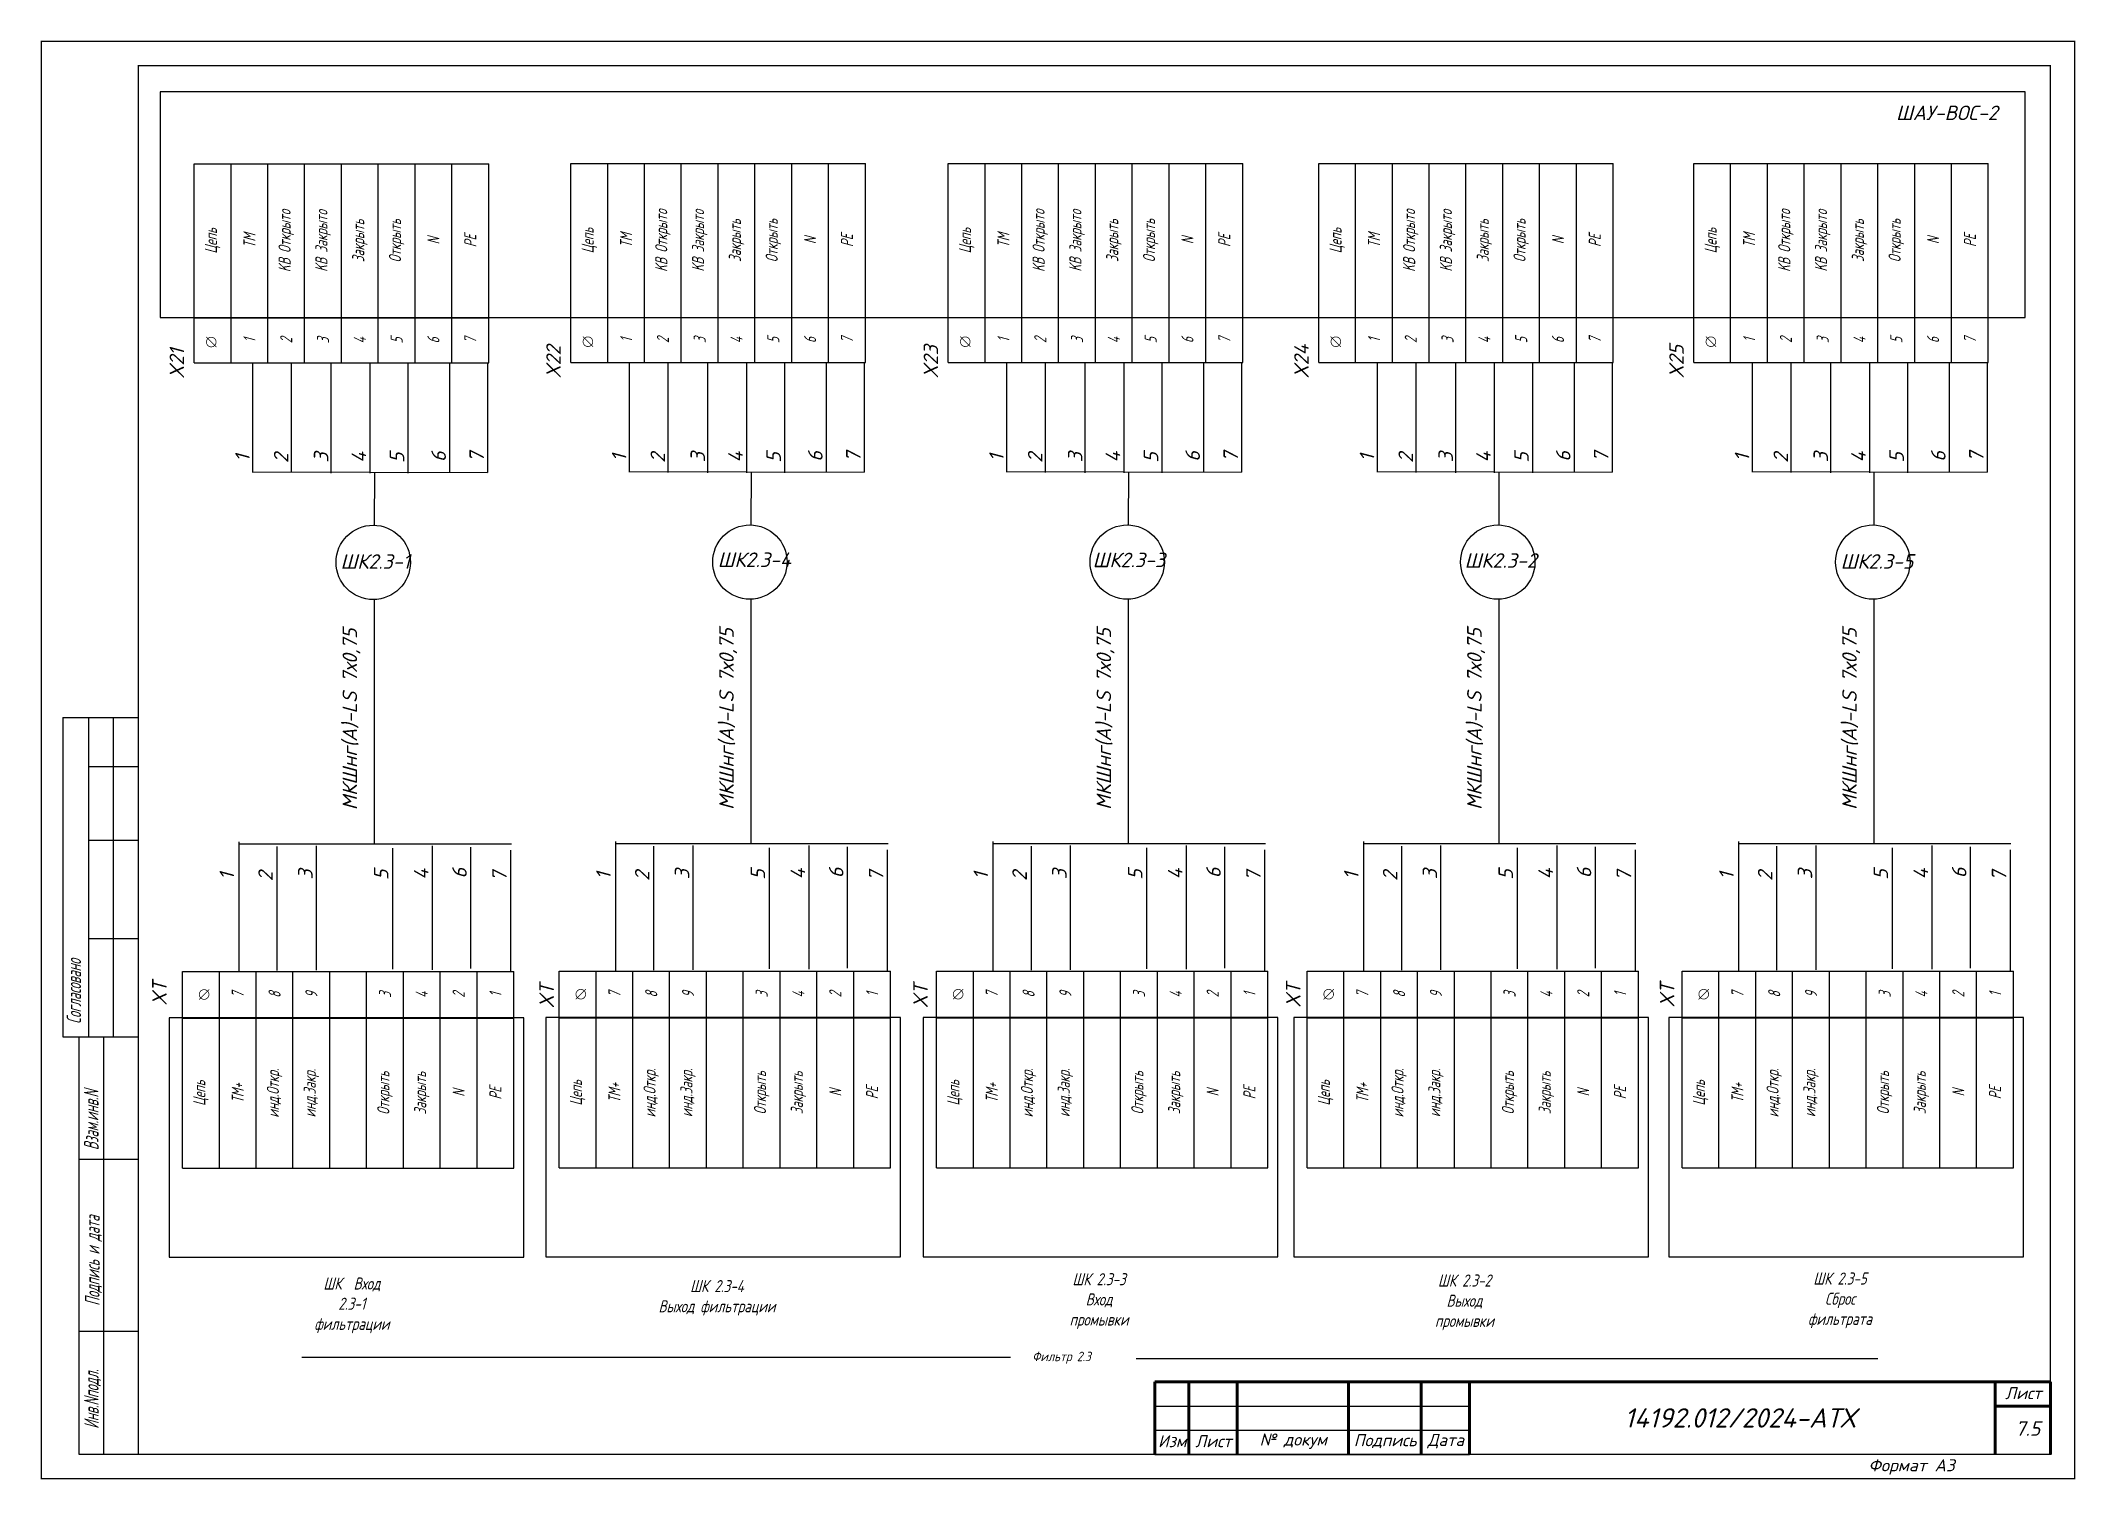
# Model space of a CAD drawing. Header units: millimetres. Extents: x 1510 to 10524, y 7125 to 13164.
# Drawn here: x 5179.9 to 5600.2, y 8693.6 to 8990.9 of the extents above; entities that cross this region are included whole.
import ezdxf
from ezdxf.enums import TextEntityAlignment as Align

# ---------------------------------------------------------------- set-up
doc = ezdxf.new("R2010")
doc.units = ezdxf.units.MM
doc.header["$LTSCALE"] = 4
doc.set_wipeout_variables(frame=1)
doc.linetypes.add('SolidLine', pattern=[0])
for name, color, linetype in [('G', 5, 'Continuous'), ('SYMS', 7, 'Continuous'), ('Вспомогательная', 1, 'Continuous'), ('Текст', 2, 'Continuous')]:
    doc.layers.add(name, color=color, linetype=linetype)
for name, color, linetype, lineweight in [('RAMKA', 7, 'Continuous', 25), ('SHTAMP', 7, 'SolidLine', 25), ('Основеая', 5, 'Continuous', 60)]:
    doc.layers.add(name, color=color, linetype=linetype, lineweight=lineweight)
doc.styles.add('COTES', font='cs_gost2304.shx', dxfattribs={"width": 0.75, "oblique": 15})
doc.styles.add('ISOCPEUR', font='isocpeui.ttf')
doc.styles.add('Simplex00.10.00', font='simplex.shx')
doc.styles.add('Simplex25.085.15', font='', dxfattribs={"width": 0.85, "oblique": 15, "height": 2.5})
doc.styles.add('ГОСТ', font='isocpeur.ttf', dxfattribs={"oblique": 15})
doc.styles.get('Simplex25.085.15').set_extended_font_data('GOST type A')

msp = doc.modelspace()

# ---------------------------------------------------------------- texts
at = {"style": 'Simplex25.085.15', "oblique": 15, "width": 1.083459}
msp.add_text('Фильтр 2.3', height=1.961, dxfattribs=at).set_placement((5384.71, 8718.02))
at = {"layer": 'SHTAMP', "color": 0, "style": 'ISOCPEUR'}
msp.add_text('14192.012/2024-АТХ', height=4, dxfattribs=at).set_placement((5530.88, 8704.3), align=Align.CENTER)
at = {"layer": 'SYMS', "linetype": 'Continuous', "ltscale": 0.2, "style": 'ГОСТ', "oblique": 15}
for s, p in [('ШАУ-ВОС-2', (5563.15, 8974.49)), ('ШК2.3-4', (5319.74, 8882.15)), ('ШК2.3-1', (5241.81, 8881.77)), ('ШК2.3-3', (5397.19, 8882.1)), ('ШК2.3-2', (5474.02, 8881.98)), ('ШК2.3-5', (5551.7, 8881.8))]:
    msp.add_text(s, height=3, dxfattribs=at).set_placement(p)
for s, p in [('X21', (5209.52, 8921.03)), ('X22', (5287.33, 8921.1)), ('X23', (5365.28, 8921.1)), ('X24', (5441.83, 8921.1)), ('X25', (5519.31, 8921.1)), ('3', (5239.31, 8903.71)), ('5', (5254.99, 8903.62)), ('6', (5263.6, 8903.83)), ('7', (5271.46, 8903.78)), ('2', (5308.87, 8903.67)), ('3', (5317.12, 8903.77)), ('5', (5332.8, 8903.68)), ('6', (5341.41, 8903.9)), ('7', (5349.27, 8903.84)), ('2', (5386.82, 8903.67)), ('3', (5395.08, 8903.77)), ('5', (5410.75, 8903.68)), ('6', (5419.36, 8903.9)), ('7', (5427.22, 8903.84)), ('2', (5463.37, 8903.67)), ('3', (5471.62, 8903.77)), ('5', (5487.29, 8903.68)), ('6', (5495.91, 8903.9)), ('7', (5503.76, 8903.84)), ('2', (5540.85, 8903.67)), ('3', (5549.1, 8903.77)), ('5', (5564.78, 8903.68)), ('6', (5573.39, 8903.9)), ('7', (5581.25, 8903.84)), ('1', (5223.06, 8903.89)), ('2', (5231.06, 8903.61)), ('4', (5247.13, 8903.67)), ('1', (5300.87, 8903.96)), ('4', (5324.94, 8903.74)), ('1', (5378.82, 8903.96)), ('4', (5402.89, 8903.74)), ('1', (5455.37, 8903.96)), ('4', (5479.44, 8903.74)), ('1', (5532.85, 8903.96)), ('4', (5556.92, 8903.74)), ('МКШнг(А)-LS 7х0,75', (5245.25, 8831.89)), ('МКШнг(А)-LS 7х0,75', (5323.06, 8831.95)), ('МКШнг(А)-LS 7х0,75', (5401.01, 8831.95)), ('МКШнг(А)-LS 7х0,75', (5477.55, 8831.95)), ('МКШнг(А)-LS 7х0,75', (5555.04, 8831.95)), ('1', (5219.84, 8817.47)), ('2', (5227.84, 8817.19)), ('3', (5236.06, 8817.53)), ('5', (5251.73, 8817.43)), ('4', (5259.98, 8817.53)), ('6', (5267.9, 8817.77)), ('7', (5276.15, 8817.17)), ('1', (5297.65, 8817.54)), ('2', (5305.65, 8817.26)), ('3', (5313.87, 8817.59)), ('5', (5329.54, 8817.5)), ('4', (5337.79, 8817.6)), ('6', (5345.71, 8817.83)), ('7', (5353.96, 8817.23)), ('1', (5375.6, 8817.54)), ('2', (5383.6, 8817.26)), ('3', (5391.82, 8817.59)), ('5', (5407.49, 8817.5)), ('4', (5415.74, 8817.6)), ('6', (5423.66, 8817.83)), ('7', (5431.91, 8817.23)), ('1', (5452.14, 8817.54)), ('2', (5460.14, 8817.26)), ('3', (5468.36, 8817.59)), ('5', (5484.03, 8817.5)), ('4', (5492.28, 8817.6)), ('6', (5500.2, 8817.83)), ('7', (5508.46, 8817.23)), ('1', (5529.63, 8817.54)), ('2', (5537.62, 8817.26)), ('3', (5545.84, 8817.59)), ('5', (5561.51, 8817.5)), ('4', (5569.77, 8817.6)), ('6', (5577.69, 8817.83)), ('7', (5585.94, 8817.23)), ('XT', (5205.92, 8791.48)), ('XT', (5285.91, 8790.93)), ('XT', (5363.14, 8790.95)), ('XT', (5440.15, 8791.07)), ('XT', (5517.36, 8791.12))]:
    msp.add_text(s, height=3, rotation=90, dxfattribs=at).set_placement(p)
at = {"layer": 'SYMS', "color": 7, "linetype": 'Continuous', "ltscale": 0.2, "style": 'ГОСТ', "oblique": 15}
msp.add_text('7.5', height=3, dxfattribs=at).set_placement((5587.78, 8702.6))
at = {"layer": 'SYMS', "linetype": 'Continuous', "char_height": 2.5, "attachment_point": 2}
for s, insert, width in [('{\\Fsimplex|c204;\\Q15;\\W0.75;\\C0;ШК  Вход 2.3-1 фильтрации}', (5244.16, 8735.32), 16.2192), ('{\\Fsimplex|c204;\\Q15;\\W0.75;\\C0;ШК 2.3-4\\PВыход фильтрации}', (5319.58, 8734.79), 27.2347), ('{\\Fsimplex|c204;\\Q15;\\W0.75;\\C0;ШК 2.3-3\\PВход промывки}', (5398.51, 8736.21), 16.2192), ('{\\Fsimplex|c204;\\Q15;\\W0.75;\\C0;ШК 2.3-2 Выход промывки}', (5473.99, 8735.94), 16.2192), ('{\\Fsimplex|c204;\\Q15;\\W0.75;\\C0;ШК 2.3-5\\PСброс фильтрата}', (5551.57, 8736.35), 16.2192)]:
    msp.add_mtext(s, dxfattribs=dict(at, insert=insert, width=width))

# ---------------------------------------------------------------- blocks, each defined once
blk = doc.blocks.new('Формат А3')
at = {"color": 0, "linetype": 'Continuous', "const_width": 0.3}
for points in [[(-420, 297), (0, 297), (0, 0), (-420, 0)], [(-400, 5), (-400, 292), (-5, 292), (-5, 5)]]:
    blk.add_lwpolyline(points, close=True, dxfattribs=at)
at = {"color": 0, "linetype": 'Continuous', "style": 'Simplex00.10.00', "oblique": 15}
blk.add_text('Формат А3', height=2.5, dxfattribs=at).set_placement((-33.67, 2.75), align=Align.MIDDLE_CENTER)
blk = doc.blocks.new('A$C73A268AF')
at = {"lineweight": 30}
for p, q in [((4.57, 157.46), (20.05, 157.46)), ((4.57, 157.46), (4.57, 91.46)), ((9.89, 157.46), (9.89, 91.46)), ((14.97, 157.46), (14.97, 91.46)), ((9.89, 147.31), (20.05, 147.31)), ((9.89, 132.08), (20.05, 132.08)), ((9.89, 111.77), (20.05, 111.77)), ((4.57, 91.46), (20.05, 91.46)), ((7.96, 5.15), (7.96, 91.46)), ((13.04, 5.15), (13.04, 91.46)), ((20.15, 66.08), (7.96, 66.08)), ((20.15, 30.54), (7.96, 30.54))]:
    blk.add_line(p, q, dxfattribs=at)
blk.add_lwpolyline([(20.15, 5.15), (7.96, 5.15)], dxfattribs=at)
at = {"layer": 'Вспомогательная', "color": 7}
for p, q in [((230.15, 15.15), (295.15, 15.15)), ((230.15, 10.15), (295.15, 10.15)), ((230.15, 5.15), (295.15, 5.15))]:
    blk.add_line(p, q, dxfattribs=at)
at = {"layer": 'Основеая', "color": 7}
for p, q in [((230.15, 20.15), (230.15, 5.15)), ((415.15, 20.15), (230.15, 20.15)), ((237.15, 20.15), (237.15, 5.15)), ((247.15, 20.15), (247.15, 5.15)), ((270.15, 20.15), (270.15, 5.15)), ((285.15, 20.15), (285.15, 5.15)), ((295.15, 20.15), (295.15, 5.15)), ((403.72, 20.15), (403.72, 5.15)), ((415.15, 20.15), (415.15, 5.15)), ((403.72, 15.15), (415.15, 15.15))]:
    blk.add_line(p, q, dxfattribs=at)
blk.add_blockref('Формат А3', (420.15, 0.15))
at = {"layer": 'RAMKA', "style": 'COTES', "oblique": 15, "width": 0.75}
for s, p in [('Согласовано', (8.35, 94.1)), ('Взам.инв.N', (11.94, 68.02)), ('Подпись и дата', (12.17, 35.86)), ('Инв.Nподл.', (11.97, 10.43))]:
    blk.add_text(s, height=3, rotation=90, dxfattribs=at).set_placement(p)
at = {"layer": 'Текст', "color": 7, "char_height": 2.5, "style": 'ГОСТ'}
for s, insert, width, attachment_point in [('{\\fISOCPEUR|b0|i0|c204|p34;Лист}', (413.32, 17.81), 11.4585, 6), ('{\\fISOCPEUR|b0|i0|c204|p34;Изм}', (233.75, 7.88), 7, 5), ('{\\fISOCPEUR|b0|i0|c204|p34;Лист}', (242.25, 7.88), 10, 5), ('{\\fISOCPEUR|b0|i0|c204|p34;№ докум}', (258.75, 7.88), 23, 5), ('{\\fISOCPEUR|b0|i0|c204|p34;Подпись}', (277.75, 7.88), 15, 5), ('{\\fISOCPEUR|b0|i0|c204|p34;Дата}', (290.25, 7.88), 10, 5)]:
    blk.add_mtext(s, dxfattribs=dict(at, insert=insert, width=width, attachment_point=attachment_point))
blk = doc.blocks.new('*T373')
at = {"color": 0, "linetype": 'ByBlock', "lineweight": -2, "transparency": 16777216}
for p, q in [((0, 0), (0, 41.14)), ((0, 41.14), (60.83, 41.14)), ((7.6, 0), (7.6, 41.14)), ((15.21, 0), (15.21, 41.14)), ((22.81, 0), (22.81, 41.14)), ((30.41, 0), (30.41, 41.14)), ((38.02, 0), (38.02, 41.14)), ((45.62, 0), (45.62, 41.14)), ((53.22, 0), (53.22, 41.14)), ((60.83, 0), (60.83, 41.14)), ((0, 9.29), (60.83, 9.29))]:
    blk.add_line(p, q, dxfattribs=at)
at = {"color": 0, "lineweight": -2, "transparency": 16777216}
blk.add_line((0, 0), (60.83, 0), dxfattribs=at)
at = {"color": 0, "linetype": 'Continuous', "lineweight": -2, "transparency": 16777216, "char_height": 2.5, "attachment_point": 5, "rotation": 90, "style": 'Simplex25.085.15'}
for s, insert, width in [('KB Открытo', (19.01, 25.21), 28.8496), ('KB Закрытo', (26.61, 25.21), 28.8496), ('Закрыть', (34.22, 25.21), 28.8496), ('Открыть', (41.82, 25.21), 28.8496), ('Цепь', (3.8, 25.21), 28.8496), ('TM', (11.41, 25.21), 28.8496), ('N', (49.42, 25.21), 28.8496), ('PE', (57.03, 25.21), 28.8496), ('1', (11.41, 4.64), 6.286), ('2', (19.01, 4.64), 6.286), ('3', (26.61, 4.64), 6.286), ('4', (34.22, 4.64), 6.286), ('5', (41.82, 4.64), 6.286), ('6', (49.42, 4.64), 6.286), ('7', (57.03, 4.64), 6.286)]:
    blk.add_mtext(s, dxfattribs=dict(at, insert=insert, width=width))
blk = doc.blocks.new('Клеммное соединение')
at = {"linetype": 'Continuous'}
blk.add_wipeout([(0, -1), (-0.44, -0.9), (-0.6, -0.8), (-0.71, -0.7), (-0.8, -0.6), (-0.87, -0.5), (-0.92, -0.4), (-0.95, -0.3), (-0.98, -0.2), (-0.99, -0.1), (-0.99, 0), (-0.99, 0.1), (-0.98, 0.2), (-0.95, 0.3), (-0.92, 0.4), (-0.87, 0.5), (-0.8, 0.6), (-0.71, 0.7), (-0.6, 0.8), (-0.44, 0.9), (0, 1), (0.44, 0.9), (0.6, 0.8), (0.71, 0.7), (0.8, 0.6), (0.87, 0.5), (0.92, 0.4), (0.95, 0.3), (0.98, 0.2), (0.99, 0.1), (1, 0), (0.99, -0.1), (0.98, -0.2), (0.95, -0.3), (0.92, -0.4), (0.87, -0.5), (0.8, -0.6), (0.71, -0.7), (0.6, -0.8), (0.44, -0.9)], dxfattribs=at)
at = {"color": 0, "linetype": 'Continuous', "lineweight": -2, "const_width": 0.15}
blk.add_lwpolyline([(-1.06, -1.06), (1.06, 1.06)], dxfattribs=at)
blk.add_lwpolyline([(-1, 0, 1), (1, 0, 1)], format="xyb", close=True, dxfattribs=at)
blk = doc.blocks.new('*T374')
at = {"color": 0, "linetype": 'ByBlock', "lineweight": -2, "transparency": 16777216}
for p, q in [((0, 0), (0, 40.67)), ((0, 40.67), (68.43, 40.67)), ((7.6, 0), (7.6, 40.67)), ((15.21, 0), (15.21, 40.67)), ((22.81, 0), (22.81, 40.67)), ((30.41, 0), (30.41, 40.67)), ((38.02, 0), (38.02, 40.67)), ((45.62, 0), (45.62, 40.67)), ((53.22, 0), (53.22, 40.67)), ((60.83, 0), (60.83, 40.67)), ((68.43, 0), (68.43, 40.67)), ((0, 31), (68.43, 31)), ((7.6, 0), (68.43, 0))]:
    blk.add_line(p, q, dxfattribs=at)
at = {"color": 0, "lineweight": -2, "transparency": 16777216}
blk.add_line((0, 0), (7.6, 0), dxfattribs=at)
at = {"color": 0, "linetype": 'Continuous', "lineweight": -2, "transparency": 16777216, "char_height": 2.5, "attachment_point": 5, "rotation": 90, "style": 'Simplex25.085.15'}
for s, insert, width in [('7', (11.41, 35.83), 6.6745), ('8', (19.01, 35.83), 6.6745), ('9', (26.61, 35.83), 6.6745), ('3', (41.82, 35.83), 6.6745), ('4', (49.42, 35.83), 6.6745), ('2', (57.03, 35.83), 6.6745), ('1', (64.63, 35.83), 6.6745), ('Цепь', (3.8, 15.5), 27.9958), ('ТМ+', (11.41, 15.5), 27.9958), ('инд.Откр.', (19.01, 15.5), 27.9958), ('инд.Закр.', (26.61, 15.5), 27.9958), ('Открыть', (41.82, 15.5), 27.9958), ('Закрыть', (49.42, 15.5), 27.9958), ('PE', (64.63, 15.5), 27.9958), ('N', (57.03, 15.5), 27.9958)]:
    blk.add_mtext(s, dxfattribs=dict(at, insert=insert, width=width))
blk = doc.blocks.new('*T375')
at = {"color": 0, "linetype": 'ByBlock', "lineweight": -2, "transparency": 16777216}
for p, q in [((0, 0), (0, 41.14)), ((0, 41.14), (60.83, 41.14)), ((7.6, 0), (7.6, 41.14)), ((15.21, 0), (15.21, 41.14)), ((22.81, 0), (22.81, 41.14)), ((30.41, 0), (30.41, 41.14)), ((38.02, 0), (38.02, 41.14)), ((45.62, 0), (45.62, 41.14)), ((53.22, 0), (53.22, 41.14)), ((60.83, 0), (60.83, 41.14)), ((0, 9.29), (60.83, 9.29))]:
    blk.add_line(p, q, dxfattribs=at)
at = {"color": 0, "lineweight": -2, "transparency": 16777216}
blk.add_line((0, 0), (60.83, 0), dxfattribs=at)
at = {"color": 0, "linetype": 'Continuous', "lineweight": -2, "transparency": 16777216, "char_height": 2.5, "attachment_point": 5, "rotation": 90, "style": 'Simplex25.085.15'}
for s, insert, width in [('KB Открытo', (19.01, 25.21), 28.8496), ('KB Закрытo', (26.61, 25.21), 28.8496), ('Закрыть', (34.22, 25.21), 28.8496), ('Открыть', (41.82, 25.21), 28.8496), ('Цепь', (3.8, 25.21), 28.8496), ('TM', (11.41, 25.21), 28.8496), ('N', (49.42, 25.21), 28.8496), ('PE', (57.03, 25.21), 28.8496), ('1', (11.41, 4.64), 6.286), ('2', (19.01, 4.64), 6.286), ('3', (26.61, 4.64), 6.286), ('4', (34.22, 4.64), 6.286), ('5', (41.82, 4.64), 6.286), ('6', (49.42, 4.64), 6.286), ('7', (57.03, 4.64), 6.286)]:
    blk.add_mtext(s, dxfattribs=dict(at, insert=insert, width=width))
blk = doc.blocks.new('*T376')
at = {"color": 0, "linetype": 'ByBlock', "lineweight": -2, "transparency": 16777216}
for p, q in [((0, 0), (0, 40.67)), ((0, 40.67), (68.43, 40.67)), ((7.6, 0), (7.6, 40.67)), ((15.21, 0), (15.21, 40.67)), ((22.81, 0), (22.81, 40.67)), ((30.41, 0), (30.41, 40.67)), ((38.02, 0), (38.02, 40.67)), ((45.62, 0), (45.62, 40.67)), ((53.22, 0), (53.22, 40.67)), ((60.83, 0), (60.83, 40.67)), ((68.43, 0), (68.43, 40.67)), ((0, 31), (68.43, 31)), ((7.6, 0), (68.43, 0))]:
    blk.add_line(p, q, dxfattribs=at)
at = {"color": 0, "lineweight": -2, "transparency": 16777216}
blk.add_line((0, 0), (7.6, 0), dxfattribs=at)
at = {"color": 0, "linetype": 'Continuous', "lineweight": -2, "transparency": 16777216, "char_height": 2.5, "attachment_point": 5, "rotation": 90, "style": 'Simplex25.085.15'}
for s, insert, width in [('7', (11.41, 35.83), 6.6745), ('8', (19.01, 35.83), 6.6745), ('9', (26.61, 35.83), 6.6745), ('3', (41.82, 35.83), 6.6745), ('4', (49.42, 35.83), 6.6745), ('2', (57.03, 35.83), 6.6745), ('1', (64.63, 35.83), 6.6745), ('Цепь', (3.8, 15.5), 27.9958), ('ТМ+', (11.41, 15.5), 27.9958), ('инд.Откр.', (19.01, 15.5), 27.9958), ('инд.Закр.', (26.61, 15.5), 27.9958), ('Открыть', (41.82, 15.5), 27.9958), ('Закрыть', (49.42, 15.5), 27.9958), ('PE', (64.63, 15.5), 27.9958), ('N', (57.03, 15.5), 27.9958)]:
    blk.add_mtext(s, dxfattribs=dict(at, insert=insert, width=width))
blk = doc.blocks.new('*T377')
at = {"color": 0, "linetype": 'ByBlock', "lineweight": -2, "transparency": 16777216}
for p, q in [((0, 0), (0, 41.14)), ((0, 41.14), (60.83, 41.14)), ((7.6, 0), (7.6, 41.14)), ((15.21, 0), (15.21, 41.14)), ((22.81, 0), (22.81, 41.14)), ((30.41, 0), (30.41, 41.14)), ((38.02, 0), (38.02, 41.14)), ((45.62, 0), (45.62, 41.14)), ((53.22, 0), (53.22, 41.14)), ((60.83, 0), (60.83, 41.14)), ((0, 9.29), (60.83, 9.29))]:
    blk.add_line(p, q, dxfattribs=at)
at = {"color": 0, "lineweight": -2, "transparency": 16777216}
blk.add_line((0, 0), (60.83, 0), dxfattribs=at)
at = {"color": 0, "linetype": 'Continuous', "lineweight": -2, "transparency": 16777216, "char_height": 2.5, "attachment_point": 5, "rotation": 90, "style": 'Simplex25.085.15'}
for s, insert, width in [('KB Открытo', (19.01, 25.21), 28.8496), ('KB Закрытo', (26.61, 25.21), 28.8496), ('Закрыть', (34.22, 25.21), 28.8496), ('Открыть', (41.82, 25.21), 28.8496), ('Цепь', (3.8, 25.21), 28.8496), ('TM', (11.41, 25.21), 28.8496), ('N', (49.42, 25.21), 28.8496), ('PE', (57.03, 25.21), 28.8496), ('1', (11.41, 4.64), 6.286), ('2', (19.01, 4.64), 6.286), ('3', (26.61, 4.64), 6.286), ('4', (34.22, 4.64), 6.286), ('5', (41.82, 4.64), 6.286), ('6', (49.42, 4.64), 6.286), ('7', (57.03, 4.64), 6.286)]:
    blk.add_mtext(s, dxfattribs=dict(at, insert=insert, width=width))
blk = doc.blocks.new('*T378')
at = {"color": 0, "linetype": 'ByBlock', "lineweight": -2, "transparency": 16777216}
for p, q in [((0, 0), (0, 40.67)), ((0, 40.67), (68.43, 40.67)), ((7.6, 0), (7.6, 40.67)), ((15.21, 0), (15.21, 40.67)), ((22.81, 0), (22.81, 40.67)), ((30.41, 0), (30.41, 40.67)), ((38.02, 0), (38.02, 40.67)), ((45.62, 0), (45.62, 40.67)), ((53.22, 0), (53.22, 40.67)), ((60.83, 0), (60.83, 40.67)), ((68.43, 0), (68.43, 40.67)), ((0, 31), (68.43, 31)), ((7.6, 0), (68.43, 0))]:
    blk.add_line(p, q, dxfattribs=at)
at = {"color": 0, "lineweight": -2, "transparency": 16777216}
blk.add_line((0, 0), (7.6, 0), dxfattribs=at)
at = {"color": 0, "linetype": 'Continuous', "lineweight": -2, "transparency": 16777216, "char_height": 2.5, "attachment_point": 5, "rotation": 90, "style": 'Simplex25.085.15'}
for s, insert, width in [('7', (11.41, 35.83), 6.6745), ('8', (19.01, 35.83), 6.6745), ('9', (26.61, 35.83), 6.6745), ('3', (41.82, 35.83), 6.6745), ('4', (49.42, 35.83), 6.6745), ('2', (57.03, 35.83), 6.6745), ('1', (64.63, 35.83), 6.6745), ('Цепь', (3.8, 15.5), 27.9958), ('ТМ+', (11.41, 15.5), 27.9958), ('инд.Откр.', (19.01, 15.5), 27.9958), ('инд.Закр.', (26.61, 15.5), 27.9958), ('Открыть', (41.82, 15.5), 27.9958), ('Закрыть', (49.42, 15.5), 27.9958), ('PE', (64.63, 15.5), 27.9958), ('N', (57.03, 15.5), 27.9958)]:
    blk.add_mtext(s, dxfattribs=dict(at, insert=insert, width=width))
blk = doc.blocks.new('*T379')
at = {"color": 0, "linetype": 'ByBlock', "lineweight": -2, "transparency": 16777216}
for p, q in [((0, 0), (0, 41.14)), ((0, 41.14), (60.83, 41.14)), ((7.6, 0), (7.6, 41.14)), ((15.21, 0), (15.21, 41.14)), ((22.81, 0), (22.81, 41.14)), ((30.41, 0), (30.41, 41.14)), ((38.02, 0), (38.02, 41.14)), ((45.62, 0), (45.62, 41.14)), ((53.22, 0), (53.22, 41.14)), ((60.83, 0), (60.83, 41.14)), ((0, 9.29), (60.83, 9.29))]:
    blk.add_line(p, q, dxfattribs=at)
at = {"color": 0, "lineweight": -2, "transparency": 16777216}
blk.add_line((0, 0), (60.83, 0), dxfattribs=at)
at = {"color": 0, "linetype": 'Continuous', "lineweight": -2, "transparency": 16777216, "char_height": 2.5, "attachment_point": 5, "rotation": 90, "style": 'Simplex25.085.15'}
for s, insert, width in [('KB Открытo', (19.01, 25.21), 28.8496), ('KB Закрытo', (26.61, 25.21), 28.8496), ('Закрыть', (34.22, 25.21), 28.8496), ('Открыть', (41.82, 25.21), 28.8496), ('Цепь', (3.8, 25.21), 28.8496), ('TM', (11.41, 25.21), 28.8496), ('N', (49.42, 25.21), 28.8496), ('PE', (57.03, 25.21), 28.8496), ('1', (11.41, 4.64), 6.286), ('2', (19.01, 4.64), 6.286), ('3', (26.61, 4.64), 6.286), ('4', (34.22, 4.64), 6.286), ('5', (41.82, 4.64), 6.286), ('6', (49.42, 4.64), 6.286), ('7', (57.03, 4.64), 6.286)]:
    blk.add_mtext(s, dxfattribs=dict(at, insert=insert, width=width))
blk = doc.blocks.new('*T380')
at = {"color": 0, "linetype": 'ByBlock', "lineweight": -2, "transparency": 16777216}
for p, q in [((0, 0), (0, 40.67)), ((0, 40.67), (68.43, 40.67)), ((7.6, 0), (7.6, 40.67)), ((15.21, 0), (15.21, 40.67)), ((22.81, 0), (22.81, 40.67)), ((30.41, 0), (30.41, 40.67)), ((38.02, 0), (38.02, 40.67)), ((45.62, 0), (45.62, 40.67)), ((53.22, 0), (53.22, 40.67)), ((60.83, 0), (60.83, 40.67)), ((68.43, 0), (68.43, 40.67)), ((0, 31), (68.43, 31)), ((7.6, 0), (68.43, 0))]:
    blk.add_line(p, q, dxfattribs=at)
at = {"color": 0, "lineweight": -2, "transparency": 16777216}
blk.add_line((0, 0), (7.6, 0), dxfattribs=at)
at = {"color": 0, "linetype": 'Continuous', "lineweight": -2, "transparency": 16777216, "char_height": 2.5, "attachment_point": 5, "rotation": 90, "style": 'Simplex25.085.15'}
for s, insert, width in [('7', (11.41, 35.83), 6.6745), ('8', (19.01, 35.83), 6.6745), ('9', (26.61, 35.83), 6.6745), ('3', (41.82, 35.83), 6.6745), ('4', (49.42, 35.83), 6.6745), ('2', (57.03, 35.83), 6.6745), ('1', (64.63, 35.83), 6.6745), ('Цепь', (3.8, 15.5), 27.9958), ('ТМ+', (11.41, 15.5), 27.9958), ('инд.Откр.', (19.01, 15.5), 27.9958), ('инд.Закр.', (26.61, 15.5), 27.9958), ('Открыть', (41.82, 15.5), 27.9958), ('Закрыть', (49.42, 15.5), 27.9958), ('PE', (64.63, 15.5), 27.9958), ('N', (57.03, 15.5), 27.9958)]:
    blk.add_mtext(s, dxfattribs=dict(at, insert=insert, width=width))
blk = doc.blocks.new('*T381')
at = {"color": 0, "linetype": 'ByBlock', "lineweight": -2, "transparency": 16777216}
for p, q in [((0, 0), (0, 41.14)), ((0, 41.14), (60.83, 41.14)), ((7.6, 0), (7.6, 41.14)), ((15.21, 0), (15.21, 41.14)), ((22.81, 0), (22.81, 41.14)), ((30.41, 0), (30.41, 41.14)), ((38.02, 0), (38.02, 41.14)), ((45.62, 0), (45.62, 41.14)), ((53.22, 0), (53.22, 41.14)), ((60.83, 0), (60.83, 41.14)), ((0, 9.29), (60.83, 9.29))]:
    blk.add_line(p, q, dxfattribs=at)
at = {"color": 0, "lineweight": -2, "transparency": 16777216}
blk.add_line((0, 0), (60.83, 0), dxfattribs=at)
at = {"color": 0, "linetype": 'Continuous', "lineweight": -2, "transparency": 16777216, "char_height": 2.5, "attachment_point": 5, "rotation": 90, "style": 'Simplex25.085.15'}
for s, insert, width in [('KB Открытo', (19.01, 25.21), 28.8496), ('KB Закрытo', (26.61, 25.21), 28.8496), ('Закрыть', (34.22, 25.21), 28.8496), ('Открыть', (41.82, 25.21), 28.8496), ('Цепь', (3.8, 25.21), 28.8496), ('TM', (11.41, 25.21), 28.8496), ('N', (49.42, 25.21), 28.8496), ('PE', (57.03, 25.21), 28.8496), ('1', (11.41, 4.64), 6.286), ('2', (19.01, 4.64), 6.286), ('3', (26.61, 4.64), 6.286), ('4', (34.22, 4.64), 6.286), ('5', (41.82, 4.64), 6.286), ('6', (49.42, 4.64), 6.286), ('7', (57.03, 4.64), 6.286)]:
    blk.add_mtext(s, dxfattribs=dict(at, insert=insert, width=width))
blk = doc.blocks.new('*T382')
at = {"color": 0, "linetype": 'ByBlock', "lineweight": -2, "transparency": 16777216}
for p, q in [((0, 0), (0, 40.67)), ((0, 40.67), (68.43, 40.67)), ((7.6, 0), (7.6, 40.67)), ((15.21, 0), (15.21, 40.67)), ((22.81, 0), (22.81, 40.67)), ((30.41, 0), (30.41, 40.67)), ((38.02, 0), (38.02, 40.67)), ((45.62, 0), (45.62, 40.67)), ((53.22, 0), (53.22, 40.67)), ((60.83, 0), (60.83, 40.67)), ((68.43, 0), (68.43, 40.67)), ((0, 31), (68.43, 31)), ((7.6, 0), (68.43, 0))]:
    blk.add_line(p, q, dxfattribs=at)
at = {"color": 0, "lineweight": -2, "transparency": 16777216}
blk.add_line((0, 0), (7.6, 0), dxfattribs=at)
at = {"color": 0, "linetype": 'Continuous', "lineweight": -2, "transparency": 16777216, "char_height": 2.5, "attachment_point": 5, "rotation": 90, "style": 'Simplex25.085.15'}
for s, insert, width in [('7', (11.41, 35.83), 6.6745), ('8', (19.01, 35.83), 6.6745), ('9', (26.61, 35.83), 6.6745), ('3', (41.82, 35.83), 6.6745), ('4', (49.42, 35.83), 6.6745), ('2', (57.03, 35.83), 6.6745), ('1', (64.63, 35.83), 6.6745), ('Цепь', (3.8, 15.5), 27.9958), ('ТМ+', (11.41, 15.5), 27.9958), ('инд.Откр.', (19.01, 15.5), 27.9958), ('инд.Закр.', (26.61, 15.5), 27.9958), ('Открыть', (41.82, 15.5), 27.9958), ('Закрыть', (49.42, 15.5), 27.9958), ('PE', (64.63, 15.5), 27.9958), ('N', (57.03, 15.5), 27.9958)]:
    blk.add_mtext(s, dxfattribs=dict(at, insert=insert, width=width))

# ---------------------------------------------------------------- linework, layer by layer
at = {"color": 7, "ltscale": 0.2}
for p, q in [((5380.24, 8718.77), (5233.83, 8718.77)), ((5406.19, 8718.6), (5559.38, 8718.6))]:
    msp.add_line(p, q, dxfattribs=at)
at = {"ltscale": 1.2}
msp.add_lwpolyline([(5204.54, 8933.67), (5589.84, 8933.67), (5589.84, 8980.31), (5204.54, 8980.31)], close=True, dxfattribs=at)
at = {"linetype": 'Continuous', "ltscale": 0.2}
for points in [[(5206.45, 8739.51), (5279.68, 8739.51), (5279.68, 8789), (5206.45, 8789)], [(5284.26, 8739.58), (5357.49, 8739.58), (5357.49, 8789.06), (5284.26, 8789.06)], [(5362.21, 8739.58), (5435.45, 8739.58), (5435.45, 8789.06), (5362.21, 8789.06)], [(5438.75, 8739.58), (5511.99, 8739.58), (5511.99, 8789.06), (5438.75, 8789.06)], [(5516.24, 8739.58), (5589.47, 8739.58), (5589.47, 8789.06), (5516.24, 8789.06)]]:
    msp.add_lwpolyline(points, close=True, dxfattribs=at)
at = {"layer": 'G', "color": 0}
for p, q in [((5248.85, 8890.77), (5248.89, 8901.76)), ((5326.66, 8890.84), (5326.7, 8901.83)), ((5404.61, 8890.84), (5404.65, 8901.83)), ((5481.15, 8890.84), (5481.19, 8901.83)), ((5558.64, 8890.84), (5558.67, 8901.83)), ((5248.79, 8875.42), (5248.79, 8824.94)), ((5326.6, 8875.49), (5326.6, 8825.01)), ((5404.55, 8875.49), (5404.55, 8825.01)), ((5481.1, 8875.49), (5481.1, 8825.01)), ((5558.58, 8875.49), (5558.58, 8825.01))]:
    msp.add_line(p, q, dxfattribs=at)
at = {"layer": 'SYMS', "linetype": 'Continuous', "ltscale": 0.2}
for p, q in [((5223.66, 8924.34), (5223.66, 8901.65)), ((5231.65, 8924.32), (5231.65, 8901.64)), ((5239.84, 8924.24), (5239.84, 8901.56)), ((5247.87, 8924.24), (5247.87, 8901.56)), ((5255.72, 8924.19), (5255.72, 8901.5)), ((5264.34, 8924.4), (5264.34, 8901.72)), ((5272.19, 8924.35), (5272.19, 8901.66)), ((5301.47, 8924.4), (5301.47, 8901.72)), ((5309.46, 8924.39), (5309.46, 8901.7)), ((5317.65, 8924.31), (5317.65, 8901.63)), ((5325.68, 8924.31), (5325.68, 8901.63)), ((5333.53, 8924.25), (5333.53, 8901.57)), ((5342.15, 8924.47), (5342.15, 8901.78)), ((5350, 8924.41), (5350, 8901.73)), ((5379.42, 8924.4), (5379.42, 8901.72)), ((5387.41, 8924.39), (5387.41, 8901.7)), ((5395.6, 8924.31), (5395.6, 8901.63)), ((5403.63, 8924.31), (5403.63, 8901.63)), ((5411.48, 8924.25), (5411.48, 8901.57)), ((5420.1, 8924.47), (5420.1, 8901.78)), ((5427.95, 8924.41), (5427.95, 8901.73)), ((5455.97, 8924.4), (5455.97, 8901.72)), ((5463.95, 8924.39), (5463.95, 8901.7)), ((5472.14, 8924.31), (5472.14, 8901.63)), ((5480.17, 8924.31), (5480.17, 8901.63)), ((5488.03, 8924.25), (5488.03, 8901.57)), ((5496.64, 8924.47), (5496.64, 8901.78)), ((5504.5, 8924.41), (5504.5, 8901.73)), ((5533.45, 8924.4), (5533.45, 8901.72)), ((5541.44, 8924.39), (5541.44, 8901.7)), ((5549.62, 8924.31), (5549.62, 8901.63)), ((5557.66, 8924.31), (5557.66, 8901.63)), ((5565.51, 8924.25), (5565.51, 8901.57)), ((5574.12, 8924.47), (5574.12, 8901.78)), ((5581.98, 8924.41), (5581.98, 8901.73)), ((5220.84, 8825.35), (5220.84, 8798.61)), ((5228.69, 8824.38), (5228.69, 8798.77)), ((5236.78, 8824.54), (5236.78, 8798.85)), ((5252.58, 8824.06), (5252.58, 8799.01)), ((5260.77, 8824.54), (5260.77, 8798.93)), ((5268.69, 8824.22), (5268.69, 8799.17)), ((5276.94, 8823.62), (5276.94, 8798.57)), ((5298.65, 8825.41), (5298.65, 8798.67)), ((5306.5, 8824.45), (5306.5, 8798.84)), ((5314.59, 8824.61), (5314.59, 8798.91)), ((5330.39, 8824.12), (5330.39, 8799.08)), ((5338.58, 8824.61), (5338.58, 8799)), ((5346.5, 8824.29), (5346.5, 8799.24)), ((5354.75, 8823.69), (5354.75, 8798.64)), ((5376.6, 8825.41), (5376.6, 8798.67)), ((5384.46, 8824.45), (5384.46, 8798.84)), ((5392.54, 8824.61), (5392.54, 8798.91)), ((5408.35, 8824.12), (5408.35, 8799.08)), ((5416.53, 8824.61), (5416.53, 8799)), ((5424.45, 8824.29), (5424.45, 8799.24)), ((5432.7, 8823.69), (5432.7, 8798.64)), ((5453.14, 8825.41), (5453.14, 8798.67)), ((5461, 8824.45), (5461, 8798.84)), ((5469.08, 8824.61), (5469.08, 8798.91)), ((5484.89, 8824.12), (5484.89, 8799.08)), ((5493.08, 8824.61), (5493.08, 8799)), ((5501, 8824.29), (5501, 8799.24)), ((5509.25, 8823.69), (5509.25, 8798.64)), ((5530.63, 8825.41), (5530.63, 8798.67)), ((5538.48, 8824.45), (5538.48, 8798.84)), ((5546.56, 8824.61), (5546.56, 8798.91)), ((5562.37, 8824.12), (5562.37, 8799.08)), ((5570.56, 8824.61), (5570.56, 8799)), ((5578.48, 8824.29), (5578.48, 8799.24)), ((5586.73, 8823.69), (5586.73, 8798.64))]:
    msp.add_line(p, q, dxfattribs=at)
at = {"layer": 'SYMS', "linetype": 'Continuous', "lineweight": 30, "ltscale": 0.2}
for points in [[(5223.64, 8901.83), (5272.19, 8901.66), (5272.19, 8901.66)], [(5301.45, 8901.9), (5350, 8901.73), (5350, 8901.73)], [(5379.41, 8901.9), (5427.95, 8901.73), (5427.95, 8901.73)], [(5455.95, 8901.9), (5504.5, 8901.73), (5504.5, 8901.73)], [(5533.43, 8901.9), (5581.98, 8901.73), (5581.98, 8901.73)], [(5220.84, 8824.94), (5277.11, 8824.94), (5277.11, 8824.94)], [(5298.65, 8825.01), (5354.92, 8825.01), (5354.92, 8825.01)], [(5376.6, 8825.01), (5432.87, 8825.01), (5432.87, 8825.01)], [(5453.14, 8825.01), (5509.41, 8825.01), (5509.41, 8825.01)], [(5530.63, 8825.01), (5586.9, 8825.01), (5586.9, 8825.01)]]:
    msp.add_lwpolyline(points, dxfattribs=at)
at = {"layer": 'SYMS', "linetype": 'Continuous', "ltscale": 0.2}
for centre in [(5248.57, 8883.1), (5326.38, 8883.16), (5404.33, 8883.16), (5480.88, 8883.16), (5558.36, 8883.16)]:
    msp.add_circle(centre, 7.68, dxfattribs=at)

# ---------------------------------------------------------------- block references
at = {"ltscale": 1.2}
msp.add_blockref('A$C73A268AF', (5179.89, 8693.61), dxfattribs=at)
for name, p in [('*T373', (5211.6, 8924.32)), ('*T375', (5289.41, 8924.38)), ('*T377', (5367.36, 8924.38)), ('*T379', (5443.9, 8924.38)), ('*T381', (5521.39, 8924.38)), ('*T374', (5209.19, 8757.9)), ('*T376', (5287, 8757.97)), ('*T378', (5364.95, 8757.97)), ('*T380', (5441.5, 8757.97)), ('*T382', (5518.98, 8757.97))]:
    msp.add_blockref(name, p)

msp.set_redraw_order([(e.dxf.handle, doc.entitydb.next_handle()) for e in msp.query("TEXT MTEXT ATTDEF DIMENSION ARC_DIMENSION")])  # texts and dimensions are drawn at this point

# ---------------------------------------------------------------- next in the draw order: block references
for p, rotation in [((5215.12, 8928.63), 90), ((5292.93, 8928.7), 90), ((5370.88, 8928.7), 90), ((5447.43, 8928.7), 90), ((5524.91, 8928.7), 90), ((5213.65, 8793.8), 180), ((5291.46, 8793.86), 180), ((5369.41, 8793.86), 180), ((5445.95, 8793.86), 180), ((5523.43, 8793.86), 180)]:
    msp.add_blockref('Клеммное соединение', p, dxfattribs=dict(rotation=rotation))

doc.saveas('drawing.dxf')
